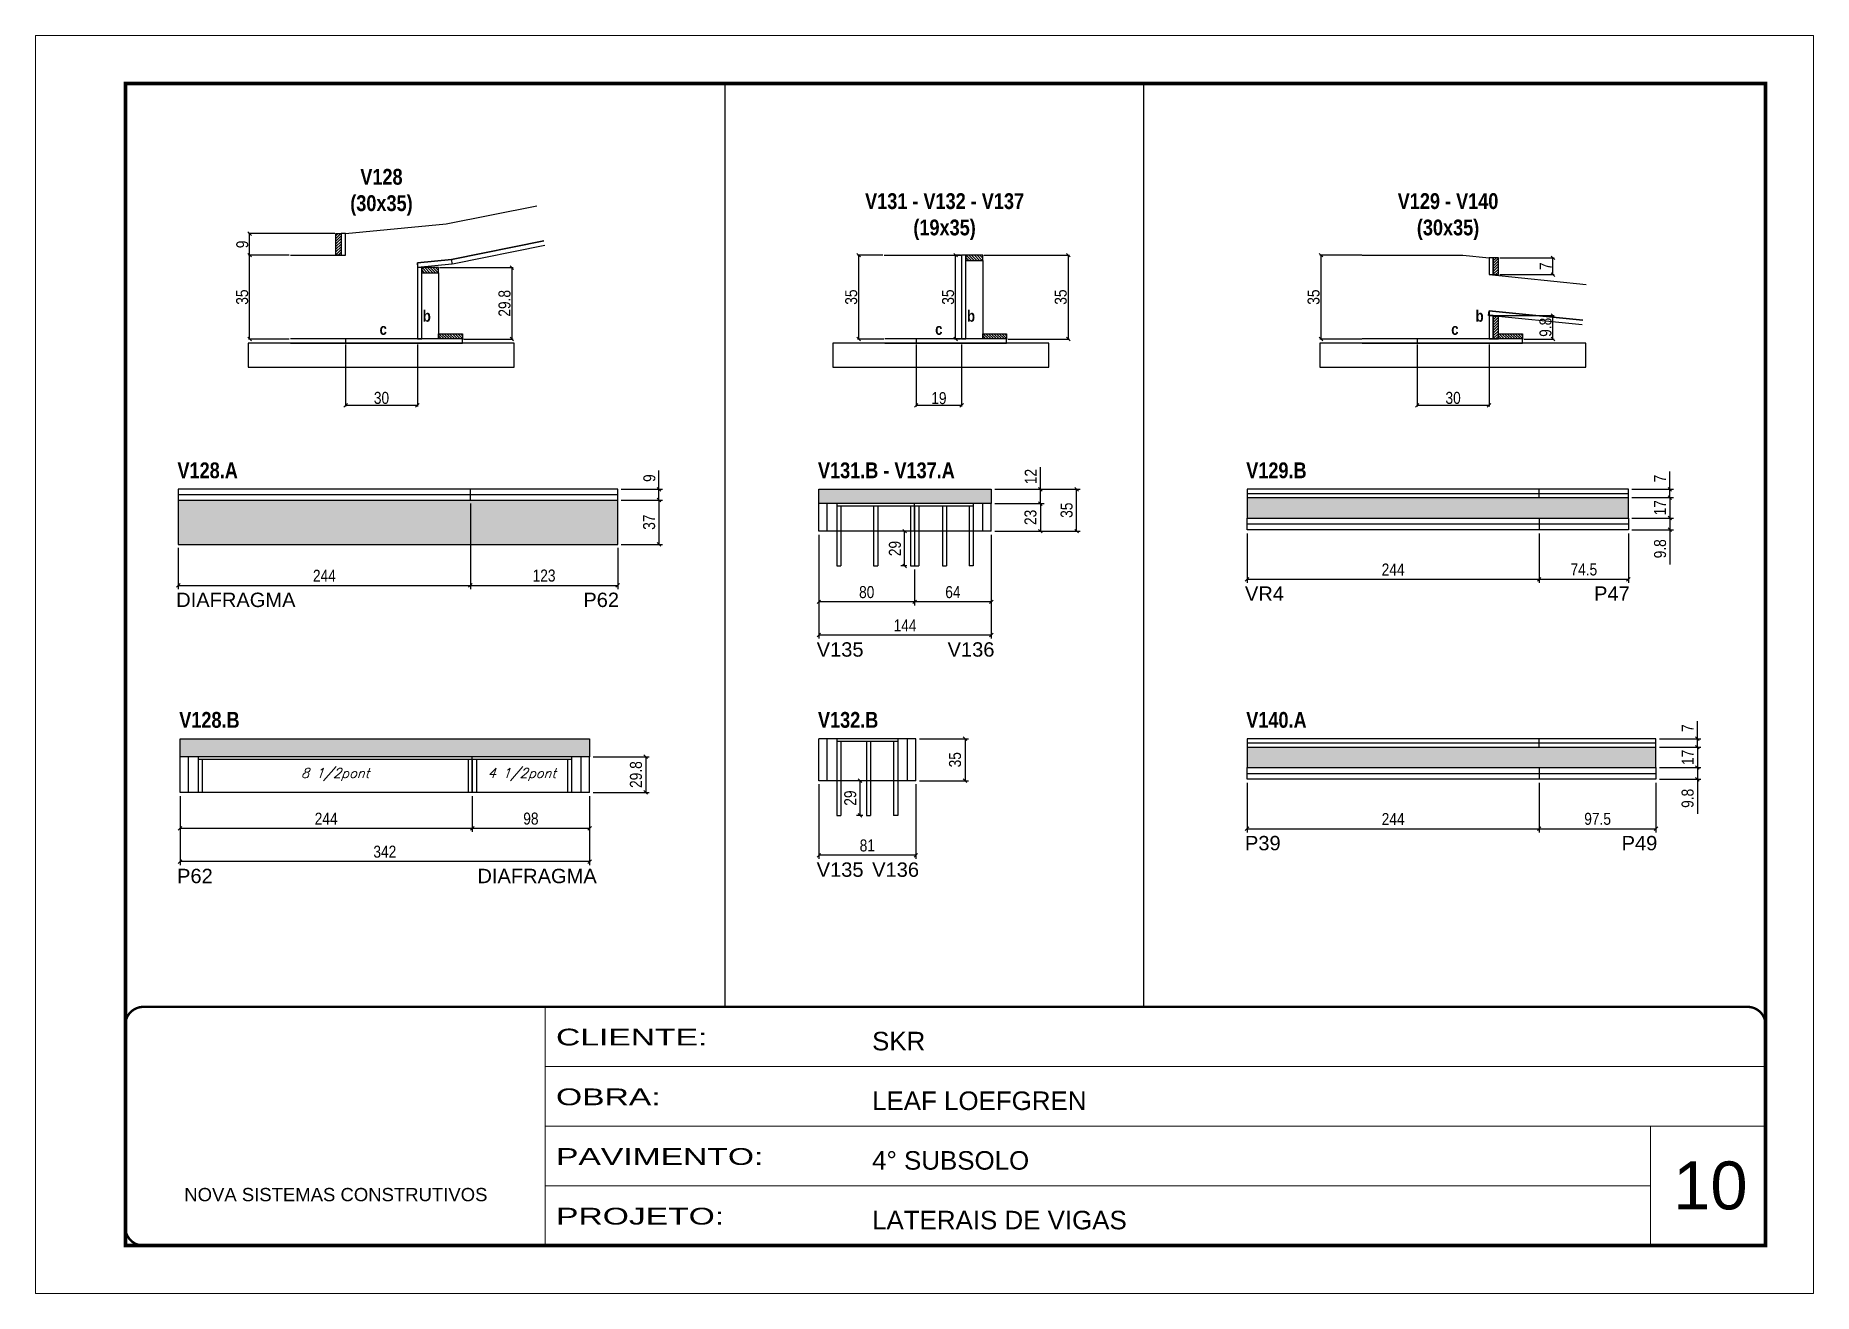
# Model space of a CAD drawing. Extents: x 3309 to 9590, y -2522 to 14608.
# Drawn here: x 4908 to 6393, y 11261 to 12311 of the extents above; entities that cross this region are included whole.
import ezdxf

# ---------------------------------------------------------------- set-up
doc = ezdxf.new("R2010")
doc.units = 0
doc.linetypes.add('CONTINUO', pattern=[0])
doc.linetypes.add('DASHED', pattern=[0.75, 0.5, -0.25])
for name, color, linetype in [('5', 5, 'Continuous'), ('barrote', 251, 'Continuous'), ('COTA', 241, 'Continuous'), ('detalhes', 4, 'Continuous'), ('NOMENCLATURA', 7, 'Continuous'), ('Painéis', 200, 'Continuous'), ('SARR_2.2x10', 60, 'Continuous'), ('SARR_2.2x7', 40, 'Continuous'), ('SARR_3.5x7', 81, 'Continuous'), ('SARR_EDITAR', 141, 'Continuous'), ('texto', 7, 'Continuous')]:
    doc.layers.add(name, color=color, linetype=linetype)
for name, color, linetype, lineweight in [('CARIMBO', 255, 'Continuous', 9), ('CONCRETO', 251, 'Continuous', 25), ('Folhas', 255, 'Continuous', 9), ('SARRAFO DE PRESSAO', 251, 'DASHED', 9)]:
    doc.layers.add(name, color=color, linetype=linetype, lineweight=lineweight)
doc.styles.add('ARIAL', font='arial.ttf')
doc.styles.add('COTA TECNICA', font='techl___.ttf', dxfattribs={"height": 10})
doc.styles.add('COTA TECNICA 2X', font='techl___.ttf', dxfattribs={"height": 10})
doc.styles.add('Romans', font='romans.shx')
doc.styles.get("Standard").update_dxf_attribs({"font": 'arial.ttf'})
doc.styles.add('TECNICA', font='techb___.ttf', dxfattribs={"height": 10})
doc.styles.add('Tecnologia', font='')
doc.styles.get('Tecnologia').set_extended_font_data('Forgotten Futurist')
doc.dimstyles.new('PAINEL', dxfattribs={"dimtxt": 10, "dimasz": 3, "dimexe": 3, "dimexo": 3, "dimgap": 3, "dimtad": 1, "dimdec": 1, "dimzin": 12, "dimdsep": 46, "dimtxsty": 'COTA TECNICA', "dimblk1": 'OBLIQUE', "dimblk2": 'OBLIQUE', "dimsah": 1, "dimcen": 0.9, "dimclrd": 4, "dimclre": 4, "dimclrt": 240, "dimadec": 1, "dimazin": 3, "dimtfac": 1, "dimtdec": 1, "dimtmove": 0, "dimatfit": 3, "dimfxl": 1, "dimtolj": 1, "dimtzin": 12, "dimarcsym": 0})
doc.dimstyles.new('SECAO', dxfattribs={"dimscale": 0.333333, "dimtxt": 5, "dimasz": 9, "dimexe": 3, "dimexo": 3, "dimgap": 3, "dimtad": 1, "dimdec": 1, "dimlfac": 0.5, "dimzin": 12, "dimdsep": 46, "dimtxsty": 'COTA TECNICA 2X', "dimblk1": 'OBLIQUE', "dimblk2": 'OBLIQUE', "dimsah": 1, "dimcen": 0.9, "dimclrd": 4, "dimclre": 4, "dimclrt": 240, "dimadec": 1, "dimazin": 3, "dimtfac": 1, "dimtdec": 1, "dimtmove": 0, "dimatfit": 3, "dimfxl": 1, "dimtolj": 1, "dimtzin": 12, "dimarcsym": 0})
pattern_1 = [(50, (1076.6303, 0), (5.46554, -0.4781726), [0.5715, -6.2865]), (355, (1076.6303, 0), (-1.0573026, 5.7317054), [0.4572, -5.0292175]), (100.451445, (1077.086, -0.04), (4.4082374, 5.2535326), [0.4857003, -5.3427073]), (46.1842, (1076.63, 1.524), (8.1323712, -1.26127), [0.85725, -9.42975]), (96.63556, (1077.308, 1.419), (7.122124, 7.4227837), [0.7285507, -8.014068]), (351.18415, (1076.63, 1.524), (7.122124, 7.422784), [0.685799, -7.543792]), (21, (1077.3923, 1.143), (4.5484317, -3.067956), [0.5715, -6.2865]), (326, (1077.3923, 1.143), (1.8540609, 5.525639), [0.4572, -5.0292]), (71.451445, (1077.7713, 0.8873), (6.4024926, 2.457683), [0.4857003, -5.3426981]), (37.5, (1076.6303, 0), (0.0926581, 2.53665117), [0, -4.96824, 0, -5.1054, 0, -5.04825]), (7.5, (1076.6303, 0), (2.0045899, 3.00541724), [0, -2.91084, 0, -4.85394, 0, -1.92405]), (327.5, (1074.931, 0), (4.06771786, -0.17186232), [0, -1.905, 0, -5.9436, 0, -7.8867]), (317.5, (1074.169, 0), (4.4438754, 0.7627947), [0, -2.4765, 0, -3.94716, 0, -5.6007])]

msp = doc.modelspace()

# ---------------------------------------------------------------- texts
at = {"layer": '5', "linetype": 'Continuous'}
for s, p in [('VR4', (5918.02, 11838.91)), ('P47', (6209.62, 11838.91)), ('DIAFRAGMA', (5025.32, 11833.68)), ('P62', (5365.41, 11833.68)), ('V135', (5560.31, 11792.26)), ('V136', (5669.65, 11792.26)), ('P39', (5918.02, 11630.62)), ('P49', (6232.62, 11630.62)), ('P62', (5026.05, 11603.17)), ('DIAFRAGMA', (5276.95, 11603.17)), ('V135', (5560.31, 11608.47)), ('V136', (5606.65, 11608.47))]:
    msp.add_text(s, height=12, rotation=0.00004, dxfattribs=at).set_placement(p)
at = {"layer": 'CARIMBO', "style": 'ARIAL'}
msp.add_text('10', height=40, dxfattribs=at).set_placement((6275.73, 11330.85))
at = {"layer": 'detalhes', "style": 'TECNICA'}
for s, p in [('b', (5231.28, 12071.86)), ('b', (5685.87, 12071.86)), ('b', (6110.66, 12071.86)), ('c', (5195.24, 12060.9)), ('c', (5659.28, 12060.9)), ('c', (6090.35, 12060.9))]:
    msp.add_text(s, height=9.6, dxfattribs=at).set_placement(p)
at = {"layer": 'NOMENCLATURA', "style": 'TECNICA'}
for s, p in [('V128.A', (5026.39, 11941.18)), ('V131.B - V137.A', (5561.38, 11941.18)), ('V129.B', (5919.1, 11941.18)), ('V128.B', (5027.89, 11732.89)), ('V132.B', (5561.38, 11732.89)), ('V140.A', (5919.1, 11732.89))]:
    msp.add_text(s, height=13.2, dxfattribs=at).set_placement(p)
at = {"layer": 'NOMENCLATURA', "char_height": 13.2, "attachment_point": 2, "style": 'TECNICA'}
for s, insert in [('V128\\P(30x35)', (5196.78, 12199.44)), ('V131 - V132 - V137\\P(19x35)', (5667.14, 12179.13)), ('V129 - V140\\P(30x35)', (6087.66, 12179.13))]:
    msp.add_mtext_dynamic_manual_height_columns(s, width=300.2766, gutter_width=1, heights=[0], dxfattribs=dict(at, insert=insert))
at = {"layer": 'texto', "color": 2, "char_height": 8, "attachment_point": 5, "style": 'Romans'}
for s, insert in [('{\\Q19;\\C256;8 1/2pont}', (5158.11, 11693.8)), ('{\\Q19;\\C256;4 1/2pont}', (5314.11, 11693.8))]:
    msp.add_mtext(s, dxfattribs=dict(at, insert=insert))

# ---------------------------------------------------------------- blocks, each defined once
blk = doc.blocks.new('9999999999')
at = {"color": 30, "linetype": 'CONTINUO'}
for p, q in [((98564.6, 34230.2), (98564.6, 34429.4)), ((98564.6, 34379.6), (99584, 34379.6)), ((98564.6, 34329.8), (99488, 34329.8)), ((99584, 34329.8), (99488, 34329.8)), ((99488, 34329.8), (99488, 34230.2)), ((98564.6, 34280), (99488, 34280))]:
    blk.add_line(p, q, dxfattribs=at)
at = {"color": 30, "linetype": 'CONTINUO', "const_width": 2}
blk.add_lwpolyline([(99584, 34230.2), (99584, 34414.4, 0.414214), (99569, 34429.4), (98229, 34429.4, 0.414214), (98214, 34414.4), (98214, 34245.2, 0.414214), (98229, 34230.2), (99584, 34230.2)], format="xyb", dxfattribs=at)
at = {"layer": 'Folhas'}
blk.add_lwpolyline([(98139, 34190.2), (99624, 34190.2), (99624, 35240.2), (98139, 35240.2)], close=True, dxfattribs=at)
at = {"layer": 'Folhas', "color": 30, "const_width": 3}
blk.add_lwpolyline([(98214, 34230.2), (99584, 34230.2), (99584, 35200.2), (98214, 35200.2)], close=True, dxfattribs=at)
at = {"color": 7, "linetype": 'Continuous', "ltscale": 5, "style": 'ARIAL'}
for s, height, p in [('SKR', 15.48, (98837.7, 34393.1)), ('LEAF LOEFGREN', 15.483, (98837.7, 34343.3)), ('4° SUBSOLO', 15.48, (98837.7, 34293.5)), ('NOVA SISTEMAS CONSTRUTIVOS', 11.059, (98263.2, 34267.2)), ('LATERAIS DE VIGAS', 15.483, (98837.7, 34243.7))]:
    blk.add_text(s, height=height, dxfattribs=at).set_placement(p)
at = {"layer": 'Folhas', "color": 7, "style": 'Tecnologia', "width": 1.5}
for s, p in [('CLIENTE:', (98573.7, 34397.2)), ('OBRA:', (98573.7, 34347.3)), ('PAVIMENTO:', (98573.7, 34297.5)), ('PROJETO:', (98573.7, 34247.7))]:
    blk.add_text(s, height=14, dxfattribs=at).set_placement(p)
blk = doc.blocks.new('_Oblique')
at = {"color": 0, "linetype": 'ByBlock', "lineweight": -2}
blk.add_line((-0.5, -0.5), (0.5, 0.5), dxfattribs=at)
blk = doc.blocks.new('*D277')
at = {"layer": 'COTA', "color": 4, "lineweight": -2, "transparency": 16777216}
for p, q in [((5245.4, 12117), (5306.7, 12117)), ((5305.7, 12117), (5305.7, 12057.4)), ((5265.4, 12057.4), (5306.7, 12057.4))]:
    blk.add_line(p, q, dxfattribs=at)
at = {"layer": 'Defpoints', "color": 0, "transparency": 16777216}
for p in [(5244.4, 12117), (5264.4, 12057.4, 0), (5305.7, 12057.4)]:
    blk.add_point(p, dxfattribs=at)
at = {"layer": 'COTA', "color": 4, "lineweight": -2, "transparency": 16777216, "xscale": 3, "yscale": 3, "zscale": 3}
for p, rotation in [((5305.7, 12117), 90), ((5305.7, 12057.4), 270)]:
    blk.add_blockref('_Oblique', p, dxfattribs=dict(at, rotation=rotation))
at = {"layer": 'COTA', "color": 240, "transparency": 16777216, "insert": (5299.6, 12087.2), "char_height": 10, "attachment_point": 5, "rotation": 90, "style": 'COTA TECNICA 2X'}
blk.add_mtext('\\A1;29.8', dxfattribs=at)
blk = doc.blocks.new('*D278')
at = {"layer": 'COTA', "color": 4, "lineweight": -2, "transparency": 16777216}
for p, q in [((5166.8, 12052.8), (5166.8, 12001)), ((5226.8, 12052.8), (5226.8, 12001)), ((5226.8, 12002), (5166.8, 12002))]:
    blk.add_line(p, q, dxfattribs=at)
at = {"layer": 'Defpoints', "color": 0, "transparency": 16777216}
for p in [(5166.8, 12053.8), (5226.8, 12053.8), (5166.8, 12002)]:
    blk.add_point(p, dxfattribs=at)
at = {"layer": 'COTA', "color": 4, "lineweight": -2, "transparency": 16777216, "xscale": 3, "yscale": 3, "zscale": 3, "rotation": 180}
blk.add_blockref('_Oblique', (5166.8, 12002), dxfattribs=at)
at = {"layer": 'COTA', "color": 4, "lineweight": -2, "transparency": 16777216, "xscale": 3, "yscale": 3, "zscale": 3}
blk.add_blockref('_Oblique', (5226.8, 12002), dxfattribs=at)
at = {"layer": 'COTA', "color": 240, "transparency": 16777216, "insert": (5196.8, 12008.2), "char_height": 10, "attachment_point": 5, "style": 'COTA TECNICA 2X'}
blk.add_mtext('\\A1;30', dxfattribs=at)
blk = doc.blocks.new('*D279')
at = {"layer": 'COTA', "color": 4, "lineweight": -2, "transparency": 16777216}
for p, q in [((5119.7, 12127.4), (5085.7, 12127.4)), ((5086.7, 12057.4), (5086.7, 12127.4)), ((5119.7, 12057.4), (5085.7, 12057.4))]:
    blk.add_line(p, q, dxfattribs=at)
at = {"layer": 'Defpoints', "color": 0, "transparency": 16777216}
for p in [(5086.7, 12127.4), (5120.7, 12127.4), (5120.7, 12057.4)]:
    blk.add_point(p, dxfattribs=at)
at = {"layer": 'COTA', "color": 4, "lineweight": -2, "transparency": 16777216, "xscale": 3, "yscale": 3, "zscale": 3}
for p, rotation in [((5086.7, 12127.4), 90), ((5086.7, 12057.4), 270)]:
    blk.add_blockref('_Oblique', p, dxfattribs=dict(at, rotation=rotation))
at = {"layer": 'COTA', "color": 240, "transparency": 16777216, "insert": (5080.5, 12092.4), "char_height": 10, "attachment_point": 5, "rotation": 90, "style": 'COTA TECNICA 2X'}
blk.add_mtext('\\A1;35', dxfattribs=at)
blk = doc.blocks.new('*D280')
at = {"layer": 'COTA', "color": 4, "lineweight": -2, "transparency": 16777216}
for p, q in [((5271.1, 11920), (5271.1, 11848.7)), ((5027.1, 11883), (5027.1, 11848.7)), ((5027.1, 11851.7), (5271.1, 11851.7))]:
    blk.add_line(p, q, dxfattribs=at)
at = {"layer": 'Defpoints', "color": 0, "transparency": 16777216}
for p in [(5271.1, 11923), (5027.1, 11886), (5271.1, 11851.7)]:
    blk.add_point(p, dxfattribs=at)
at = {"layer": 'COTA', "color": 4, "lineweight": -2, "transparency": 16777216, "xscale": 3, "yscale": 3, "zscale": 3, "rotation": 180}
blk.add_blockref('_Oblique', (5027.1, 11851.7), dxfattribs=at)
at = {"layer": 'COTA', "color": 4, "lineweight": -2, "transparency": 16777216, "xscale": 3, "yscale": 3, "zscale": 3}
blk.add_blockref('_Oblique', (5271.1, 11851.7), dxfattribs=at)
at = {"layer": 'COTA', "color": 240, "transparency": 16777216, "insert": (5149.1, 11859.8), "char_height": 10, "attachment_point": 5, "style": 'COTA TECNICA'}
blk.add_mtext('\\A1;244', dxfattribs=at)
blk = doc.blocks.new('*D281')
at = {"layer": 'COTA', "color": 4, "lineweight": -2, "transparency": 16777216}
for p, q in [((5271.1, 11920), (5271.1, 11848.7)), ((5394.1, 11883), (5394.1, 11848.7)), ((5271.1, 11851.7), (5394.1, 11851.7))]:
    blk.add_line(p, q, dxfattribs=at)
at = {"layer": 'Defpoints', "color": 0, "transparency": 16777216}
for p in [(5271.1, 11923), (5394.1, 11886), (5394.1, 11851.7)]:
    blk.add_point(p, dxfattribs=at)
at = {"layer": 'COTA', "color": 4, "lineweight": -2, "transparency": 16777216, "xscale": 3, "yscale": 3, "zscale": 3, "rotation": 180}
blk.add_blockref('_Oblique', (5271.1, 11851.7), dxfattribs=at)
at = {"layer": 'COTA', "color": 4, "lineweight": -2, "transparency": 16777216, "xscale": 3, "yscale": 3, "zscale": 3}
blk.add_blockref('_Oblique', (5394.1, 11851.7), dxfattribs=at)
at = {"layer": 'COTA', "color": 240, "transparency": 16777216, "insert": (5332.6, 11859.9), "char_height": 10, "attachment_point": 5, "style": 'COTA TECNICA'}
blk.add_mtext('\\A1;123', dxfattribs=at)
blk = doc.blocks.new('*D282')
at = {"layer": 'COTA', "color": 4, "lineweight": -2, "transparency": 16777216}
for p, q in [((5397.1, 11923), (5431.6, 11923)), ((5428.6, 11923), (5428.6, 11886)), ((5397.1, 11886), (5431.6, 11886))]:
    blk.add_line(p, q, dxfattribs=at)
at = {"layer": 'Defpoints', "color": 0, "transparency": 16777216}
for p in [(5394.1, 11923), (5394.1, 11886), (5428.6, 11886)]:
    blk.add_point(p, dxfattribs=at)
at = {"layer": 'COTA', "color": 4, "lineweight": -2, "transparency": 16777216, "xscale": 3, "yscale": 3, "zscale": 3}
for p, rotation in [((5428.6, 11923), 90), ((5428.6, 11886), 270)]:
    blk.add_blockref('_Oblique', p, dxfattribs=dict(at, rotation=rotation))
at = {"layer": 'COTA', "color": 240, "transparency": 16777216, "insert": (5420.4, 11904.5), "char_height": 10, "attachment_point": 5, "rotation": 90, "style": 'COTA TECNICA'}
blk.add_mtext('\\A1;37', dxfattribs=at)
blk = doc.blocks.new('*D283')
at = {"layer": 'COTA', "color": 4, "lineweight": -2, "transparency": 16777216}
for p, q in [((5428.6, 11932), (5428.6, 11947.7)), ((5397.1, 11932), (5431.6, 11932)), ((5428.6, 11923), (5428.6, 11932)), ((5397.1, 11923), (5431.6, 11923))]:
    blk.add_line(p, q, dxfattribs=at)
at = {"layer": 'Defpoints', "color": 0, "transparency": 16777216}
for p in [(5394.1, 11932), (5428.6, 11932), (5394.1, 11923)]:
    blk.add_point(p, dxfattribs=at)
at = {"layer": 'COTA', "color": 4, "lineweight": -2, "transparency": 16777216, "xscale": 3, "yscale": 3, "zscale": 3}
for p, rotation in [((5428.6, 11932), 90), ((5428.6, 11923), 270)]:
    blk.add_blockref('_Oblique', p, dxfattribs=dict(at, rotation=rotation))
at = {"layer": 'COTA', "color": 240, "transparency": 16777216, "insert": (5420.6, 11941.3), "char_height": 10, "attachment_point": 5, "rotation": 90, "style": 'COTA TECNICA'}
blk.add_mtext('\\A1;9', dxfattribs=at)
blk = doc.blocks.new('*D284')
at = {"layer": 'COTA', "color": 4, "linetype": 'ByBlock', "lineweight": -2, "transparency": 16777216}
for p, q in [((5272.6, 11675.9), (5272.6, 11645.9)), ((5370.6, 11675.9), (5370.6, 11645.9)), ((5370.6, 11648.9), (5272.6, 11648.9))]:
    blk.add_line(p, q, dxfattribs=at)
at = {"layer": 'Defpoints', "color": 0, "linetype": 'ByBlock', "transparency": 16777216}
for p in [(5272.6, 11678.9), (5370.6, 11678.9), (5272.6, 11648.9)]:
    blk.add_point(p, dxfattribs=at)
at = {"layer": 'COTA', "color": 4, "linetype": 'ByBlock', "lineweight": -2, "transparency": 16777216, "xscale": 3, "yscale": 3, "zscale": 3, "rotation": 180}
blk.add_blockref('_Oblique', (5272.6, 11648.9), dxfattribs=at)
at = {"layer": 'COTA', "color": 4, "linetype": 'ByBlock', "lineweight": -2, "transparency": 16777216, "xscale": 3, "yscale": 3, "zscale": 3}
blk.add_blockref('_Oblique', (5370.6, 11648.9), dxfattribs=at)
at = {"layer": 'COTA', "color": 240, "linetype": 'ByBlock', "transparency": 16777216, "insert": (5321.6, 11657), "char_height": 10, "attachment_point": 5, "style": 'COTA TECNICA'}
blk.add_mtext('\\A1;98', dxfattribs=at)
blk = doc.blocks.new('*D285')
at = {"layer": 'COTA', "color": 4, "linetype": 'ByBlock', "lineweight": -2, "transparency": 16777216}
for p, q in [((5028.6, 11675.9), (5028.6, 11645.9)), ((5272.6, 11675.9), (5272.6, 11645.9)), ((5272.6, 11648.9), (5028.6, 11648.9))]:
    blk.add_line(p, q, dxfattribs=at)
at = {"layer": 'Defpoints', "color": 0, "linetype": 'ByBlock', "transparency": 16777216}
for p in [(5028.6, 11678.9), (5272.6, 11678.9), (5028.6, 11648.9)]:
    blk.add_point(p, dxfattribs=at)
at = {"layer": 'COTA', "color": 4, "linetype": 'ByBlock', "lineweight": -2, "transparency": 16777216, "xscale": 3, "yscale": 3, "zscale": 3, "rotation": 180}
blk.add_blockref('_Oblique', (5028.6, 11648.9), dxfattribs=at)
at = {"layer": 'COTA', "color": 4, "linetype": 'ByBlock', "lineweight": -2, "transparency": 16777216, "xscale": 3, "yscale": 3, "zscale": 3}
blk.add_blockref('_Oblique', (5272.6, 11648.9), dxfattribs=at)
at = {"layer": 'COTA', "color": 240, "linetype": 'ByBlock', "transparency": 16777216, "insert": (5150.6, 11657), "char_height": 10, "attachment_point": 5, "style": 'COTA TECNICA'}
blk.add_mtext('\\A1;244', dxfattribs=at)
blk = doc.blocks.new('*D286')
at = {"layer": 'COTA', "color": 4, "linetype": 'ByBlock', "lineweight": -2, "transparency": 16777216}
for p, q in [((5028.6, 11675.9), (5028.6, 11618.2)), ((5370.6, 11675.9), (5370.6, 11618.2)), ((5370.6, 11621.2), (5028.6, 11621.2))]:
    blk.add_line(p, q, dxfattribs=at)
at = {"layer": 'Defpoints', "color": 0, "linetype": 'ByBlock', "transparency": 16777216}
for p in [(5028.6, 11678.9), (5370.6, 11678.9), (5028.6, 11621.2)]:
    blk.add_point(p, dxfattribs=at)
at = {"layer": 'COTA', "color": 4, "linetype": 'ByBlock', "lineweight": -2, "transparency": 16777216, "xscale": 3, "yscale": 3, "zscale": 3, "rotation": 180}
blk.add_blockref('_Oblique', (5028.6, 11621.2), dxfattribs=at)
at = {"layer": 'COTA', "color": 4, "linetype": 'ByBlock', "lineweight": -2, "transparency": 16777216, "xscale": 3, "yscale": 3, "zscale": 3}
blk.add_blockref('_Oblique', (5370.6, 11621.2), dxfattribs=at)
at = {"layer": 'COTA', "color": 240, "linetype": 'ByBlock', "transparency": 16777216, "insert": (5199.6, 11629.4), "char_height": 10, "attachment_point": 5, "style": 'COTA TECNICA'}
blk.add_mtext('\\A1;342', dxfattribs=at)
blk = doc.blocks.new('*D287')
at = {"layer": 'COTA', "color": 4, "lineweight": -2, "transparency": 16777216}
for p, q in [((5373.6, 11708.7), (5420.5, 11708.7)), ((5417.5, 11708.7), (5417.5, 11678.9)), ((5373.6, 11678.9), (5420.5, 11678.9))]:
    blk.add_line(p, q, dxfattribs=at)
at = {"layer": 'Defpoints', "color": 0, "transparency": 16777216}
for p in [(5370.6, 11708.7), (5370.6, 11678.9), (5417.5, 11678.9)]:
    blk.add_point(p, dxfattribs=at)
at = {"layer": 'COTA', "color": 4, "lineweight": -2, "transparency": 16777216, "xscale": 3, "yscale": 3, "zscale": 3}
for p, rotation in [((5417.5, 11708.7), 90), ((5417.5, 11678.9), 270)]:
    blk.add_blockref('_Oblique', p, dxfattribs=dict(at, rotation=rotation))
at = {"layer": 'COTA', "color": 240, "transparency": 16777216, "insert": (5409.4, 11693.8), "char_height": 10, "attachment_point": 5, "rotation": 90, "style": 'COTA TECNICA'}
blk.add_mtext('\\A1;29.8', dxfattribs=at)
blk = doc.blocks.new('*D288')
at = {"layer": 'COTA', "color": 4, "lineweight": -2, "transparency": 16777216}
for p, q in [((6061.9, 12052.8), (6061.9, 12001)), ((6121.9, 12052.8), (6121.9, 12001)), ((6121.9, 12002), (6061.9, 12002))]:
    blk.add_line(p, q, dxfattribs=at)
at = {"layer": 'Defpoints', "color": 0, "transparency": 16777216}
for p in [(6061.9, 12053.8), (6121.9, 12053.8), (6061.9, 12002)]:
    blk.add_point(p, dxfattribs=at)
at = {"layer": 'COTA', "color": 4, "lineweight": -2, "transparency": 16777216, "xscale": 3, "yscale": 3, "zscale": 3, "rotation": 180}
blk.add_blockref('_Oblique', (6061.9, 12002), dxfattribs=at)
at = {"layer": 'COTA', "color": 4, "lineweight": -2, "transparency": 16777216, "xscale": 3, "yscale": 3, "zscale": 3}
blk.add_blockref('_Oblique', (6121.9, 12002), dxfattribs=at)
at = {"layer": 'COTA', "color": 240, "transparency": 16777216, "insert": (6091.9, 12008.2), "char_height": 10, "attachment_point": 5, "style": 'COTA TECNICA 2X'}
blk.add_mtext('\\A1;30', dxfattribs=at)
blk = doc.blocks.new('*D289')
at = {"layer": 'COTA', "color": 4, "lineweight": -2, "transparency": 16777216}
for p, q in [((5157.8, 12145.4), (5085.7, 12145.4)), ((5086.7, 12127.4), (5086.7, 12145.4)), ((5119.7, 12127.4), (5085.7, 12127.4))]:
    blk.add_line(p, q, dxfattribs=at)
at = {"layer": 'Defpoints', "color": 0, "transparency": 16777216}
for p in [(5086.7, 12145.4), (5158.8, 12145.4), (5120.7, 12127.4)]:
    blk.add_point(p, dxfattribs=at)
at = {"layer": 'COTA', "color": 4, "lineweight": -2, "transparency": 16777216, "xscale": 3, "yscale": 3, "zscale": 3}
for p, rotation in [((5086.7, 12145.4), 90), ((5086.7, 12127.4), 270)]:
    blk.add_blockref('_Oblique', p, dxfattribs=dict(at, rotation=rotation))
at = {"layer": 'COTA', "color": 240, "transparency": 16777216, "insert": (5080.6, 12136.4), "char_height": 10, "attachment_point": 5, "rotation": 90, "style": 'COTA TECNICA 2X'}
blk.add_mtext('\\A1;9', dxfattribs=at)
blk = doc.blocks.new('*D290')
at = {"layer": 'COTA', "color": 4, "lineweight": -2, "transparency": 16777216}
for p, q in [((6015.6, 12127.4), (5980.6, 12127.4)), ((5981.6, 12057.4), (5981.6, 12127.4)), ((6015.6, 12057.4), (5980.6, 12057.4))]:
    blk.add_line(p, q, dxfattribs=at)
at = {"layer": 'Defpoints', "color": 0, "transparency": 16777216}
for p in [(5981.6, 12127.4), (6016.6, 12127.4), (6016.6, 12057.4)]:
    blk.add_point(p, dxfattribs=at)
at = {"layer": 'COTA', "color": 4, "lineweight": -2, "transparency": 16777216, "xscale": 3, "yscale": 3, "zscale": 3}
for p, rotation in [((5981.6, 12127.4), 90), ((5981.6, 12057.4), 270)]:
    blk.add_blockref('_Oblique', p, dxfattribs=dict(at, rotation=rotation))
at = {"layer": 'COTA', "color": 240, "transparency": 16777216, "insert": (5975.4, 12092.4), "char_height": 10, "attachment_point": 5, "rotation": 90, "style": 'COTA TECNICA 2X'}
blk.add_mtext('\\A1;35', dxfattribs=at)
blk = doc.blocks.new('*D291')
at = {"layer": 'COTA', "color": 4, "lineweight": -2, "transparency": 16777216}
for p, q in [((6122.9, 12077), (6176.3, 12077)), ((6175.3, 12057.4), (6175.3, 12077)), ((6150.9, 12057.4), (6176.3, 12057.4))]:
    blk.add_line(p, q, dxfattribs=at)
at = {"layer": 'Defpoints', "color": 0, "transparency": 16777216}
for p in [(6121.9, 12077), (6175.3, 12077), (6149.9, 12057.4)]:
    blk.add_point(p, dxfattribs=at)
at = {"layer": 'COTA', "color": 4, "lineweight": -2, "transparency": 16777216, "xscale": 3, "yscale": 3, "zscale": 3}
for p, rotation in [((6175.3, 12077), 90), ((6175.3, 12057.4), 270)]:
    blk.add_blockref('_Oblique', p, dxfattribs=dict(at, rotation=rotation))
at = {"layer": 'COTA', "color": 240, "transparency": 16777216, "insert": (6169.1, 12067.2), "char_height": 10, "attachment_point": 5, "rotation": 90, "style": 'COTA TECNICA 2X'}
blk.add_mtext('\\A1;9.8', dxfattribs=at)
blk = doc.blocks.new('*D292')
at = {"layer": 'COTA', "color": 4, "lineweight": -2, "transparency": 16777216}
for p, q in [((6130.9, 12125.2), (6176.3, 12125.2)), ((6175.3, 12111.2), (6175.3, 12125.2)), ((6130.9, 12111.2), (6176.3, 12111.2))]:
    blk.add_line(p, q, dxfattribs=at)
at = {"layer": 'Defpoints', "color": 0, "transparency": 16777216}
for p in [(6129.9, 12125.2), (6175.3, 12125.2), (6129.9, 12111.2)]:
    blk.add_point(p, dxfattribs=at)
at = {"layer": 'COTA', "color": 4, "lineweight": -2, "transparency": 16777216, "xscale": 3, "yscale": 3, "zscale": 3}
for p, rotation in [((6175.3, 12125.2), 90), ((6175.3, 12111.2), 270)]:
    blk.add_blockref('_Oblique', p, dxfattribs=dict(at, rotation=rotation))
at = {"layer": 'COTA', "color": 240, "transparency": 16777216, "insert": (6169.2, 12118.2), "char_height": 10, "attachment_point": 5, "rotation": 90, "style": 'COTA TECNICA 2X'}
blk.add_mtext('\\A1;7', dxfattribs=at)
blk = doc.blocks.new('*D293')
at = {"layer": 'COTA', "color": 4, "lineweight": -2, "transparency": 16777216}
for p, q in [((5919.8, 11895.2), (5919.8, 11853.9)), ((6163.8, 11895.2), (6163.8, 11853.9)), ((5919.8, 11856.9), (6163.8, 11856.9))]:
    blk.add_line(p, q, dxfattribs=at)
at = {"layer": 'Defpoints', "color": 0, "transparency": 16777216}
for p in [(5919.8, 11898.2), (6163.8, 11898.2), (6163.8, 11856.9)]:
    blk.add_point(p, dxfattribs=at)
at = {"layer": 'COTA', "color": 4, "lineweight": -2, "transparency": 16777216, "xscale": 3, "yscale": 3, "zscale": 3, "rotation": 180}
blk.add_blockref('_Oblique', (5919.8, 11856.9), dxfattribs=at)
at = {"layer": 'COTA', "color": 4, "lineweight": -2, "transparency": 16777216, "xscale": 3, "yscale": 3, "zscale": 3}
blk.add_blockref('_Oblique', (6163.8, 11856.9), dxfattribs=at)
at = {"layer": 'COTA', "color": 240, "transparency": 16777216, "insert": (6041.8, 11865), "char_height": 10, "attachment_point": 5, "style": 'COTA TECNICA'}
blk.add_mtext('\\A1;244', dxfattribs=at)
blk = doc.blocks.new('*D294')
at = {"layer": 'COTA', "color": 4, "lineweight": -2, "transparency": 16777216}
for p, q in [((6163.8, 11895.2), (6163.8, 11853.9)), ((6238.3, 11895.2), (6238.3, 11853.9)), ((6163.8, 11856.9), (6238.3, 11856.9))]:
    blk.add_line(p, q, dxfattribs=at)
at = {"layer": 'Defpoints', "color": 0, "transparency": 16777216}
for p in [(6163.8, 11898.2), (6238.3, 11898.2), (6238.3, 11856.9)]:
    blk.add_point(p, dxfattribs=at)
at = {"layer": 'COTA', "color": 4, "lineweight": -2, "transparency": 16777216, "xscale": 3, "yscale": 3, "zscale": 3, "rotation": 180}
blk.add_blockref('_Oblique', (6163.8, 11856.9), dxfattribs=at)
at = {"layer": 'COTA', "color": 4, "lineweight": -2, "transparency": 16777216, "xscale": 3, "yscale": 3, "zscale": 3}
blk.add_blockref('_Oblique', (6238.3, 11856.9), dxfattribs=at)
at = {"layer": 'COTA', "color": 240, "transparency": 16777216, "insert": (6201.1, 11865), "char_height": 10, "attachment_point": 5, "style": 'COTA TECNICA'}
blk.add_mtext('\\A1;74.5', dxfattribs=at)
blk = doc.blocks.new('*D295')
at = {"layer": 'COTA', "color": 4, "lineweight": -2, "transparency": 16777216}
for p, q in [((6241.3, 11925), (6275.9, 11925)), ((6272.9, 11925), (6272.9, 11908)), ((6241.3, 11908), (6275.9, 11908))]:
    blk.add_line(p, q, dxfattribs=at)
at = {"layer": 'Defpoints', "color": 0, "transparency": 16777216}
for p in [(6238.3, 11925), (6238.3, 11908), (6272.9, 11908)]:
    blk.add_point(p, dxfattribs=at)
at = {"layer": 'COTA', "color": 4, "lineweight": -2, "transparency": 16777216, "xscale": 3, "yscale": 3, "zscale": 3}
for p, rotation in [((6272.9, 11925), 90), ((6272.9, 11908), 270)]:
    blk.add_blockref('_Oblique', p, dxfattribs=dict(at, rotation=rotation))
at = {"layer": 'COTA', "color": 240, "transparency": 16777216, "insert": (6264.8, 11916.5), "char_height": 10, "attachment_point": 5, "rotation": 90, "style": 'COTA TECNICA'}
blk.add_mtext('\\A1;17', dxfattribs=at)
blk = doc.blocks.new('*D296')
at = {"layer": 'COTA', "color": 4, "lineweight": -2, "transparency": 16777216}
for p, q in [((6272.9, 11932), (6272.9, 11946.7)), ((6241.3, 11932), (6275.9, 11932)), ((6241.3, 11925), (6275.9, 11925)), ((6272.9, 11925), (6272.9, 11932))]:
    blk.add_line(p, q, dxfattribs=at)
at = {"layer": 'Defpoints', "color": 0, "transparency": 16777216}
for p in [(6238.3, 11932), (6238.3, 11925), (6272.9, 11932)]:
    blk.add_point(p, dxfattribs=at)
at = {"layer": 'COTA', "color": 4, "lineweight": -2, "transparency": 16777216, "xscale": 3, "yscale": 3, "zscale": 3}
for p, rotation in [((6272.9, 11932), 90), ((6272.9, 11925), 270)]:
    blk.add_blockref('_Oblique', p, dxfattribs=dict(at, rotation=rotation))
at = {"layer": 'COTA', "color": 240, "transparency": 16777216, "insert": (6264.8, 11940.9), "char_height": 10, "attachment_point": 5, "rotation": 90, "style": 'COTA TECNICA'}
blk.add_mtext('\\A1;7', dxfattribs=at)
blk = doc.blocks.new('*D297')
at = {"layer": 'COTA', "color": 4, "lineweight": -2, "transparency": 16777216}
for p, q in [((6241.3, 11908), (6275.9, 11908)), ((6241.3, 11898.2), (6275.9, 11898.2)), ((6272.9, 11908), (6272.9, 11898.2)), ((6272.9, 11898.2), (6272.9, 11869.3))]:
    blk.add_line(p, q, dxfattribs=at)
at = {"layer": 'Defpoints', "color": 0, "transparency": 16777216}
for p in [(6238.3, 11908), (6238.3, 11898.2), (6272.9, 11898.2)]:
    blk.add_point(p, dxfattribs=at)
at = {"layer": 'COTA', "color": 4, "lineweight": -2, "transparency": 16777216, "xscale": 3, "yscale": 3, "zscale": 3}
for p, rotation in [((6272.9, 11908), 90), ((6272.9, 11898.2), 270)]:
    blk.add_blockref('_Oblique', p, dxfattribs=dict(at, rotation=rotation))
at = {"layer": 'COTA', "color": 240, "transparency": 16777216, "insert": (6264.8, 11882.3), "char_height": 10, "attachment_point": 5, "rotation": 90, "style": 'COTA TECNICA'}
blk.add_mtext('\\A1;9.8', dxfattribs=at)
blk = doc.blocks.new('*D298')
at = {"layer": 'COTA', "color": 4, "lineweight": -2, "transparency": 16777216}
for p, q in [((5643.4, 12052.8), (5643.4, 12001)), ((5681.4, 12052.8), (5681.4, 12001)), ((5681.4, 12002), (5643.4, 12002))]:
    blk.add_line(p, q, dxfattribs=at)
at = {"layer": 'Defpoints', "color": 0, "transparency": 16777216}
for p in [(5643.4, 12053.8), (5681.4, 12053.8), (5643.4, 12002)]:
    blk.add_point(p, dxfattribs=at)
at = {"layer": 'COTA', "color": 4, "lineweight": -2, "transparency": 16777216, "xscale": 3, "yscale": 3, "zscale": 3, "rotation": 180}
blk.add_blockref('_Oblique', (5643.4, 12002), dxfattribs=at)
at = {"layer": 'COTA', "color": 4, "lineweight": -2, "transparency": 16777216, "xscale": 3, "yscale": 3, "zscale": 3}
blk.add_blockref('_Oblique', (5681.4, 12002), dxfattribs=at)
at = {"layer": 'COTA', "color": 240, "transparency": 16777216, "insert": (5662.4, 12008), "char_height": 10, "attachment_point": 5, "style": 'COTA TECNICA 2X'}
blk.add_mtext('\\A1;19', dxfattribs=at)
blk = doc.blocks.new('*D299')
at = {"layer": 'COTA', "color": 4, "lineweight": -2, "transparency": 16777216}
for p, q in [((5700, 12127.4), (5771.4, 12127.4)), ((5770.4, 12127.4), (5770.4, 12057.4)), ((5720, 12057.4), (5771.4, 12057.4))]:
    blk.add_line(p, q, dxfattribs=at)
at = {"layer": 'Defpoints', "color": 0, "transparency": 16777216}
for p in [(5699, 12127.4), (5719, 12057.4, 0), (5770.4, 12057.4)]:
    blk.add_point(p, dxfattribs=at)
at = {"layer": 'COTA', "color": 4, "lineweight": -2, "transparency": 16777216, "xscale": 3, "yscale": 3, "zscale": 3}
for p, rotation in [((5770.4, 12127.4), 90), ((5770.4, 12057.4), 270)]:
    blk.add_blockref('_Oblique', p, dxfattribs=dict(at, rotation=rotation))
at = {"layer": 'COTA', "color": 240, "transparency": 16777216, "insert": (5764.2, 12092.4), "char_height": 10, "attachment_point": 5, "rotation": 90, "style": 'COTA TECNICA 2X'}
blk.add_mtext('\\A1;35', dxfattribs=at)
blk = doc.blocks.new('*D300')
at = {"layer": 'COTA', "color": 4, "lineweight": -2, "transparency": 16777216}
for p, q in [((5680.4, 12127.4), (5675.3, 12127.4)), ((5676.3, 12057.4), (5676.3, 12127.4)), ((5680.4, 12057.4), (5675.3, 12057.4))]:
    blk.add_line(p, q, dxfattribs=at)
at = {"layer": 'Defpoints', "color": 0, "transparency": 16777216}
for p in [(5676.3, 12127.4), (5681.4, 12127.4), (5681.4, 12057.4)]:
    blk.add_point(p, dxfattribs=at)
at = {"layer": 'COTA', "color": 4, "lineweight": -2, "transparency": 16777216, "xscale": 3, "yscale": 3, "zscale": 3}
for p, rotation in [((5676.3, 12127.4), 90), ((5676.3, 12057.4), 270)]:
    blk.add_blockref('_Oblique', p, dxfattribs=dict(at, rotation=rotation))
at = {"layer": 'COTA', "color": 240, "transparency": 16777216, "insert": (5670.1, 12092.4), "char_height": 10, "attachment_point": 5, "rotation": 90, "style": 'COTA TECNICA 2X'}
blk.add_mtext('\\A1;35', dxfattribs=at)
blk = doc.blocks.new('*D301')
at = {"layer": 'COTA', "color": 4, "lineweight": -2, "transparency": 16777216}
for p, q in [((5615.7, 12127.4), (5594.4, 12127.4)), ((5595.4, 12057.4), (5595.4, 12127.4)), ((5616.3, 12057.4), (5594.4, 12057.4))]:
    blk.add_line(p, q, dxfattribs=at)
at = {"layer": 'Defpoints', "color": 0, "transparency": 16777216}
for p in [(5595.4, 12127.4), (5616.7, 12127.4), (5617.3, 12057.4)]:
    blk.add_point(p, dxfattribs=at)
at = {"layer": 'COTA', "color": 4, "lineweight": -2, "transparency": 16777216, "xscale": 3, "yscale": 3, "zscale": 3}
for p, rotation in [((5595.4, 12127.4), 90), ((5595.4, 12057.4), 270)]:
    blk.add_blockref('_Oblique', p, dxfattribs=dict(at, rotation=rotation))
at = {"layer": 'COTA', "color": 240, "transparency": 16777216, "insert": (5589.2, 12092.4), "char_height": 10, "attachment_point": 5, "rotation": 90, "style": 'COTA TECNICA 2X'}
blk.add_mtext('\\A1;35', dxfattribs=at)
blk = doc.blocks.new('*D319')
at = {"layer": 'COTA', "color": 4, "linetype": 'ByBlock', "lineweight": -2, "transparency": 16777216}
for p, q in [((5706.1, 11894), (5706.1, 11835)), ((5642.1, 11865), (5642.1, 11835)), ((5706.1, 11838), (5642.1, 11838))]:
    blk.add_line(p, q, dxfattribs=at)
at = {"layer": 'Defpoints', "color": 0, "linetype": 'ByBlock', "transparency": 16777216}
for p in [(5706.1, 11897), (5642.1, 11868), (5642.1, 11838)]:
    blk.add_point(p, dxfattribs=at)
at = {"layer": 'COTA', "color": 4, "linetype": 'ByBlock', "lineweight": -2, "transparency": 16777216, "xscale": 3, "yscale": 3, "zscale": 3, "rotation": 180}
blk.add_blockref('_Oblique', (5642.1, 11838), dxfattribs=at)
at = {"layer": 'COTA', "color": 4, "linetype": 'ByBlock', "lineweight": -2, "transparency": 16777216, "xscale": 3, "yscale": 3, "zscale": 3}
blk.add_blockref('_Oblique', (5706.1, 11838), dxfattribs=at)
at = {"layer": 'COTA', "color": 240, "linetype": 'ByBlock', "transparency": 16777216, "insert": (5674.1, 11846.1), "char_height": 10, "attachment_point": 5, "style": 'COTA TECNICA'}
blk.add_mtext('\\A1;64', dxfattribs=at)
blk = doc.blocks.new('*D320')
at = {"layer": 'COTA', "color": 4, "linetype": 'ByBlock', "lineweight": -2, "transparency": 16777216}
for p, q in [((5562.1, 11894), (5562.1, 11835)), ((5642.1, 11865), (5642.1, 11835)), ((5642.1, 11838), (5562.1, 11838))]:
    blk.add_line(p, q, dxfattribs=at)
at = {"layer": 'Defpoints', "color": 0, "linetype": 'ByBlock', "transparency": 16777216}
for p in [(5562.1, 11897), (5642.1, 11868), (5562.1, 11838)]:
    blk.add_point(p, dxfattribs=at)
at = {"layer": 'COTA', "color": 4, "linetype": 'ByBlock', "lineweight": -2, "transparency": 16777216, "xscale": 3, "yscale": 3, "zscale": 3, "rotation": 180}
blk.add_blockref('_Oblique', (5562.1, 11838), dxfattribs=at)
at = {"layer": 'COTA', "color": 4, "linetype": 'ByBlock', "lineweight": -2, "transparency": 16777216, "xscale": 3, "yscale": 3, "zscale": 3}
blk.add_blockref('_Oblique', (5642.1, 11838), dxfattribs=at)
at = {"layer": 'COTA', "color": 240, "linetype": 'ByBlock', "transparency": 16777216, "insert": (5602.1, 11846.1), "char_height": 10, "attachment_point": 5, "style": 'COTA TECNICA'}
blk.add_mtext('\\A1;80', dxfattribs=at)
blk = doc.blocks.new('*D321')
at = {"layer": 'COTA', "color": 4, "linetype": 'ByBlock', "lineweight": -2, "transparency": 16777216}
for p, q in [((5562.1, 11894), (5562.1, 11807.3)), ((5706.1, 11894), (5706.1, 11807.3)), ((5706.1, 11810.3), (5562.1, 11810.3))]:
    blk.add_line(p, q, dxfattribs=at)
at = {"layer": 'Defpoints', "color": 0, "linetype": 'ByBlock', "transparency": 16777216}
for p in [(5562.1, 11897), (5706.1, 11897), (5562.1, 11810.3)]:
    blk.add_point(p, dxfattribs=at)
at = {"layer": 'COTA', "color": 4, "linetype": 'ByBlock', "lineweight": -2, "transparency": 16777216, "xscale": 3, "yscale": 3, "zscale": 3, "rotation": 180}
blk.add_blockref('_Oblique', (5562.1, 11810.3), dxfattribs=at)
at = {"layer": 'COTA', "color": 4, "linetype": 'ByBlock', "lineweight": -2, "transparency": 16777216, "xscale": 3, "yscale": 3, "zscale": 3}
blk.add_blockref('_Oblique', (5706.1, 11810.3), dxfattribs=at)
at = {"layer": 'COTA', "color": 240, "linetype": 'ByBlock', "transparency": 16777216, "insert": (5634.1, 11818.3), "char_height": 10, "attachment_point": 5, "style": 'COTA TECNICA'}
blk.add_mtext('\\A1;144', dxfattribs=at)
blk = doc.blocks.new('*D322')
at = {"layer": 'COTA', "color": 4, "lineweight": -2, "transparency": 16777216}
for p, q in [((5709.1, 11920), (5750.2, 11920)), ((5747.2, 11920), (5747.2, 11897)), ((5709.1, 11897), (5750.2, 11897))]:
    blk.add_line(p, q, dxfattribs=at)
at = {"layer": 'Defpoints', "color": 0, "transparency": 16777216}
for p in [(5706.1, 11920), (5706.1, 11897), (5747.2, 11897)]:
    blk.add_point(p, dxfattribs=at)
at = {"layer": 'COTA', "color": 4, "lineweight": -2, "transparency": 16777216, "xscale": 3, "yscale": 3, "zscale": 3}
for p, rotation in [((5747.2, 11920), 90), ((5747.2, 11897), 270)]:
    blk.add_blockref('_Oblique', p, dxfattribs=dict(at, rotation=rotation))
at = {"layer": 'COTA', "color": 240, "transparency": 16777216, "insert": (5738.9, 11908.5), "char_height": 10, "attachment_point": 5, "rotation": 90, "style": 'COTA TECNICA'}
blk.add_mtext('\\A1;23', dxfattribs=at)
blk = doc.blocks.new('*D323')
at = {"layer": 'COTA', "color": 4, "lineweight": -2, "transparency": 16777216}
for p, q in [((5747.2, 11932), (5747.2, 11950.3)), ((5709.1, 11932), (5750.2, 11932)), ((5747.2, 11920), (5747.2, 11932)), ((5709.1, 11920), (5750.2, 11920))]:
    blk.add_line(p, q, dxfattribs=at)
at = {"layer": 'Defpoints', "color": 0, "transparency": 16777216}
for p in [(5706.1, 11932), (5747.2, 11932), (5706.1, 11920)]:
    blk.add_point(p, dxfattribs=at)
at = {"layer": 'COTA', "color": 4, "lineweight": -2, "transparency": 16777216, "xscale": 3, "yscale": 3, "zscale": 3}
for p, rotation in [((5747.2, 11932), 90), ((5747.2, 11920), 270)]:
    blk.add_blockref('_Oblique', p, dxfattribs=dict(at, rotation=rotation))
at = {"layer": 'COTA', "color": 240, "transparency": 16777216, "insert": (5739.1, 11942.6), "char_height": 10, "attachment_point": 5, "rotation": 90, "style": 'COTA TECNICA'}
blk.add_mtext('\\A1;12', dxfattribs=at)
blk = doc.blocks.new('*D324')
at = {"layer": 'COTA', "color": 4, "lineweight": -2, "transparency": 16777216}
for p, q in [((5709.1, 11932), (5780.4, 11932)), ((5777.4, 11897), (5777.4, 11932)), ((5709.1, 11897), (5780.4, 11897))]:
    blk.add_line(p, q, dxfattribs=at)
at = {"layer": 'Defpoints', "color": 0, "transparency": 16777216}
for p in [(5706.1, 11932), (5777.4, 11932), (5706.1, 11897)]:
    blk.add_point(p, dxfattribs=at)
at = {"layer": 'COTA', "color": 4, "lineweight": -2, "transparency": 16777216, "xscale": 3, "yscale": 3, "zscale": 3}
for p, rotation in [((5777.4, 11932), 90), ((5777.4, 11897), 270)]:
    blk.add_blockref('_Oblique', p, dxfattribs=dict(at, rotation=rotation))
at = {"layer": 'COTA', "color": 240, "transparency": 16777216, "insert": (5769.1, 11914.5), "char_height": 10, "attachment_point": 5, "rotation": 90, "style": 'COTA TECNICA'}
blk.add_mtext('\\A1;35', dxfattribs=at)
blk = doc.blocks.new('*D325')
at = {"layer": 'COTA', "color": 4, "lineweight": -2, "transparency": 16777216}
for p, q in [((5635.6, 11897), (5630.7, 11897)), ((5633.7, 11868), (5633.7, 11897)), ((5635.6, 11868), (5630.7, 11868))]:
    blk.add_line(p, q, dxfattribs=at)
at = {"layer": 'Defpoints', "color": 0, "transparency": 16777216}
for p in [(5633.7, 11897), (5638.6, 11897), (5638.6, 11868)]:
    blk.add_point(p, dxfattribs=at)
at = {"layer": 'COTA', "color": 4, "lineweight": -2, "transparency": 16777216, "xscale": 3, "yscale": 3, "zscale": 3}
for p, rotation in [((5633.7, 11897), 90), ((5633.7, 11868), 270)]:
    blk.add_blockref('_Oblique', p, dxfattribs=dict(at, rotation=rotation))
at = {"layer": 'COTA', "color": 240, "transparency": 16777216, "insert": (5625.7, 11882.5), "char_height": 10, "attachment_point": 5, "rotation": 90, "style": 'COTA TECNICA'}
blk.add_mtext('\\A1;29', dxfattribs=at)
blk = doc.blocks.new('*D326')
at = {"layer": 'COTA', "color": 4, "linetype": 'ByBlock', "lineweight": -2, "transparency": 16777216}
for p, q in [((5562.1, 11685.7), (5562.1, 11623.5)), ((5643.1, 11685.7), (5643.1, 11623.5)), ((5643.1, 11626.5), (5562.1, 11626.5))]:
    blk.add_line(p, q, dxfattribs=at)
at = {"layer": 'Defpoints', "color": 0, "linetype": 'ByBlock', "transparency": 16777216}
for p in [(5562.1, 11688.7), (5643.1, 11688.7), (5562.1, 11626.5)]:
    blk.add_point(p, dxfattribs=at)
at = {"layer": 'COTA', "color": 4, "linetype": 'ByBlock', "lineweight": -2, "transparency": 16777216, "xscale": 3, "yscale": 3, "zscale": 3, "rotation": 180}
blk.add_blockref('_Oblique', (5562.1, 11626.5), dxfattribs=at)
at = {"layer": 'COTA', "color": 4, "linetype": 'ByBlock', "lineweight": -2, "transparency": 16777216, "xscale": 3, "yscale": 3, "zscale": 3}
blk.add_blockref('_Oblique', (5643.1, 11626.5), dxfattribs=at)
at = {"layer": 'COTA', "color": 240, "linetype": 'ByBlock', "transparency": 16777216, "insert": (5602.6, 11634.6), "char_height": 10, "attachment_point": 5, "style": 'COTA TECNICA'}
blk.add_mtext('\\A1;81', dxfattribs=at)
blk = doc.blocks.new('*D327')
at = {"layer": 'COTA', "color": 4, "lineweight": -2, "transparency": 16777216}
for p, q in [((5646.1, 11723.7), (5687.2, 11723.7)), ((5684.2, 11723.7), (5684.2, 11688.7)), ((5646.1, 11688.7), (5687.2, 11688.7))]:
    blk.add_line(p, q, dxfattribs=at)
at = {"layer": 'Defpoints', "color": 0, "transparency": 16777216}
for p in [(5643.1, 11723.7), (5643.1, 11688.7), (5684.2, 11688.7)]:
    blk.add_point(p, dxfattribs=at)
at = {"layer": 'COTA', "color": 4, "lineweight": -2, "transparency": 16777216, "xscale": 3, "yscale": 3, "zscale": 3}
for p, rotation in [((5684.2, 11723.7), 90), ((5684.2, 11688.7), 270)]:
    blk.add_blockref('_Oblique', p, dxfattribs=dict(at, rotation=rotation))
at = {"layer": 'COTA', "color": 240, "transparency": 16777216, "insert": (5675.9, 11706.2), "char_height": 10, "attachment_point": 5, "rotation": 90, "style": 'COTA TECNICA'}
blk.add_mtext('\\A1;35', dxfattribs=at)
blk = doc.blocks.new('*D412')
at = {"layer": 'COTA', "color": 4, "lineweight": -2, "transparency": 16777216}
for p, q in [((5919.8, 11686.9), (5919.8, 11645.6)), ((6163.8, 11686.9), (6163.8, 11645.6)), ((5919.8, 11648.6), (6163.8, 11648.6))]:
    blk.add_line(p, q, dxfattribs=at)
at = {"layer": 'Defpoints', "color": 0, "transparency": 16777216}
for p in [(5919.8, 11689.9), (6163.8, 11689.9), (6163.8, 11648.6)]:
    blk.add_point(p, dxfattribs=at)
at = {"layer": 'COTA', "color": 4, "lineweight": -2, "transparency": 16777216, "xscale": 3, "yscale": 3, "zscale": 3, "rotation": 180}
blk.add_blockref('_Oblique', (5919.8, 11648.6), dxfattribs=at)
at = {"layer": 'COTA', "color": 4, "lineweight": -2, "transparency": 16777216, "xscale": 3, "yscale": 3, "zscale": 3}
blk.add_blockref('_Oblique', (6163.8, 11648.6), dxfattribs=at)
at = {"layer": 'COTA', "color": 240, "transparency": 16777216, "insert": (6041.8, 11656.7), "char_height": 10, "attachment_point": 5, "style": 'COTA TECNICA'}
blk.add_mtext('\\A1;244', dxfattribs=at)
blk = doc.blocks.new('*D413')
at = {"layer": 'COTA', "color": 4, "lineweight": -2, "transparency": 16777216}
for p, q in [((6163.8, 11686.9), (6163.8, 11645.6)), ((6261.3, 11686.9), (6261.3, 11645.6)), ((6163.8, 11648.6), (6261.3, 11648.6))]:
    blk.add_line(p, q, dxfattribs=at)
at = {"layer": 'Defpoints', "color": 0, "transparency": 16777216}
for p in [(6163.8, 11689.9), (6261.3, 11689.9), (6261.3, 11648.6)]:
    blk.add_point(p, dxfattribs=at)
at = {"layer": 'COTA', "color": 4, "lineweight": -2, "transparency": 16777216, "xscale": 3, "yscale": 3, "zscale": 3, "rotation": 180}
blk.add_blockref('_Oblique', (6163.8, 11648.6), dxfattribs=at)
at = {"layer": 'COTA', "color": 4, "lineweight": -2, "transparency": 16777216, "xscale": 3, "yscale": 3, "zscale": 3}
blk.add_blockref('_Oblique', (6261.3, 11648.6), dxfattribs=at)
at = {"layer": 'COTA', "color": 240, "transparency": 16777216, "insert": (6212.6, 11656.8), "char_height": 10, "attachment_point": 5, "style": 'COTA TECNICA'}
blk.add_mtext('\\A1;97.5', dxfattribs=at)
blk = doc.blocks.new('*D415')
at = {"layer": 'COTA', "color": 4, "lineweight": -2, "transparency": 16777216}
for p, q in [((6264.3, 11716.7), (6298.9, 11716.7)), ((6295.9, 11716.7), (6295.9, 11699.7)), ((6264.3, 11699.7), (6298.9, 11699.7))]:
    blk.add_line(p, q, dxfattribs=at)
at = {"layer": 'Defpoints', "color": 0, "transparency": 16777216}
for p in [(6261.3, 11716.7), (6261.3, 11699.7), (6295.9, 11699.7)]:
    blk.add_point(p, dxfattribs=at)
at = {"layer": 'COTA', "color": 4, "lineweight": -2, "transparency": 16777216, "xscale": 3, "yscale": 3, "zscale": 3}
for p, rotation in [((6295.9, 11716.7), 90), ((6295.9, 11699.7), 270)]:
    blk.add_blockref('_Oblique', p, dxfattribs=dict(at, rotation=rotation))
at = {"layer": 'COTA', "color": 240, "transparency": 16777216, "insert": (6287.8, 11708.2), "char_height": 10, "attachment_point": 5, "rotation": 90, "style": 'COTA TECNICA'}
blk.add_mtext('\\A1;17', dxfattribs=at)
blk = doc.blocks.new('*D416')
at = {"layer": 'COTA', "color": 4, "lineweight": -2, "transparency": 16777216}
for p, q in [((6295.9, 11723.7), (6295.9, 11738.4)), ((6264.3, 11723.7), (6298.9, 11723.7)), ((6264.3, 11716.7), (6298.9, 11716.7)), ((6295.9, 11716.7), (6295.9, 11723.7))]:
    blk.add_line(p, q, dxfattribs=at)
at = {"layer": 'Defpoints', "color": 0, "transparency": 16777216}
for p in [(6261.3, 11723.7), (6261.3, 11716.7), (6295.9, 11723.7)]:
    blk.add_point(p, dxfattribs=at)
at = {"layer": 'COTA', "color": 4, "lineweight": -2, "transparency": 16777216, "xscale": 3, "yscale": 3, "zscale": 3}
for p, rotation in [((6295.9, 11723.7), 90), ((6295.9, 11716.7), 270)]:
    blk.add_blockref('_Oblique', p, dxfattribs=dict(at, rotation=rotation))
at = {"layer": 'COTA', "color": 240, "transparency": 16777216, "insert": (6287.8, 11732.6), "char_height": 10, "attachment_point": 5, "rotation": 90, "style": 'COTA TECNICA'}
blk.add_mtext('\\A1;7', dxfattribs=at)
blk = doc.blocks.new('*D414')
at = {"layer": 'COTA', "color": 4, "lineweight": -2, "transparency": 16777216}
for p, q in [((6264.3, 11699.7), (6298.9, 11699.7)), ((6264.3, 11689.9), (6298.9, 11689.9)), ((6295.9, 11699.7), (6295.9, 11689.9)), ((6295.9, 11689.9), (6295.9, 11661))]:
    blk.add_line(p, q, dxfattribs=at)
at = {"layer": 'Defpoints', "color": 0, "transparency": 16777216}
for p in [(6261.3, 11699.7), (6261.3, 11689.9), (6295.9, 11689.9)]:
    blk.add_point(p, dxfattribs=at)
at = {"layer": 'COTA', "color": 4, "lineweight": -2, "transparency": 16777216, "xscale": 3, "yscale": 3, "zscale": 3}
for p, rotation in [((6295.9, 11699.7), 90), ((6295.9, 11689.9), 270)]:
    blk.add_blockref('_Oblique', p, dxfattribs=dict(at, rotation=rotation))
at = {"layer": 'COTA', "color": 240, "transparency": 16777216, "insert": (6287.8, 11674), "char_height": 10, "attachment_point": 5, "rotation": 90, "style": 'COTA TECNICA'}
blk.add_mtext('\\A1;9.8', dxfattribs=at)
blk = doc.blocks.new('*D820')
at = {"layer": 'COTA', "color": 4, "lineweight": -2, "transparency": 16777216}
for p, q in [((5598.9, 11688.7), (5593.5, 11688.7)), ((5596.5, 11659.7), (5596.5, 11688.7)), ((5598.9, 11659.7), (5593.5, 11659.7))]:
    blk.add_line(p, q, dxfattribs=at)
at = {"layer": 'Defpoints', "color": 0, "transparency": 16777216}
for p in [(5596.5, 11688.7), (5601.9, 11688.7), (5601.9, 11659.7)]:
    blk.add_point(p, dxfattribs=at)
at = {"layer": 'COTA', "color": 4, "lineweight": -2, "transparency": 16777216, "xscale": 3, "yscale": 3, "zscale": 3}
for p, rotation in [((5596.5, 11688.7), 90), ((5596.5, 11659.7), 270)]:
    blk.add_blockref('_Oblique', p, dxfattribs=dict(at, rotation=rotation))
at = {"layer": 'COTA', "color": 240, "transparency": 16777216, "insert": (5588.4, 11674.2), "char_height": 10, "attachment_point": 5, "rotation": 90, "style": 'COTA TECNICA'}
blk.add_mtext('\\A1;29', dxfattribs=at)

# ---------------------------------------------------------------- dimensions: what is measured, and where the dimension line sits
at = {"layer": 'COTA'}
for base, p1, p2, dimstyle, picture, middle in [((5086.73, 12145.36), (5120.73, 12127.43), (5158.78, 12145.36), 'SECAO', '*D289', (5080.64, 12136.4)), ((5086.73, 12127.43), (5120.73, 12057.43), (5120.73, 12127.43), 'SECAO', '*D279', (5080.51, 12092.43)), ((5305.74, 12057.43, 0), (5244.38, 12117.03), (5264.38, 12057.43), 'SECAO', '*D277', (5299.64, 12087.23, 0)), ((5595.45, 12127.43), (5617.31, 12057.43), (5616.67, 12127.43), 'SECAO', '*D301', (5589.23, 12092.43)), ((5676.29, 12127.43), (5681.37, 12057.43), (5681.37, 12127.43), 'SECAO', '*D300', (5670.08, 12092.43)), ((5770.42, 12057.43, 0), (5698.97, 12127.43), (5718.97, 12057.43), 'SECAO', '*D299', (5764.2, 12092.43, 0)), ((5981.63, 12127.43), (6016.6, 12057.43), (6016.6, 12127.43), 'SECAO', '*D290', (5975.41, 12092.43)), ((6175.25, 12125.23), (6129.89, 12111.16), (6129.89, 12125.23), 'SECAO', '*D292', (6169.18, 12118.2)), ((5428.65, 11931.99), (5394.11, 11922.99), (5394.11, 11931.99), 'PAINEL', '*D283', (5420.56, 11941.33)), ((5747.15, 11931.99), (5706.1, 11919.99), (5706.1, 11931.99), 'PAINEL', '*D323', (5739.1, 11942.65)), ((6272.86, 11931.99), (6238.32, 11924.99), (6238.32, 11931.99), 'PAINEL', '*D296', (6264.79, 11940.86)), ((5777.37, 11931.99), (5706.1, 11896.99), (5706.1, 11931.99), 'PAINEL', '*D324', (5769.15, 11914.49)), ((6272.86, 11907.99), (6238.32, 11924.99), (6238.32, 11907.99), 'PAINEL', '*D295', (6264.79, 11916.49)), ((5428.65, 11885.99), (5394.11, 11922.99), (5394.11, 11885.99), 'PAINEL', '*D282', (5420.43, 11904.49)), ((5747.15, 11896.99), (5706.1, 11919.99), (5706.1, 11896.99), 'PAINEL', '*D322', (5738.93, 11908.49)), ((5633.75, 11896.99), (5638.6, 11867.99), (5638.6, 11896.99), 'PAINEL', '*D325', (5625.66, 11882.49)), ((6272.86, 11898.19), (6238.32, 11907.99), (6238.32, 11898.19), 'PAINEL', '*D297', (6264.76, 11882.27)), ((6295.86, 11723.7), (6261.32, 11716.7), (6261.32, 11723.7), 'PAINEL', '*D416', (6287.79, 11732.57)), ((5684.15, 11688.7), (5643.1, 11723.7), (5643.1, 11688.7), 'PAINEL', '*D327', (5675.93, 11706.2)), ((6295.86, 11699.7), (6261.32, 11716.7), (6261.32, 11699.7), 'PAINEL', '*D415', (6287.79, 11708.2)), ((5596.52, 11688.7), (5601.87, 11659.7), (5601.87, 11688.7), 'PAINEL', '*D820', (5588.43, 11674.2)), ((6295.86, 11689.9), (6261.32, 11699.7), (6261.32, 11689.9), 'PAINEL', '*D414', (6287.76, 11673.97))]:
    dim = msp.add_linear_dim(base=base, p1=p1, p2=p2, angle=90, dimstyle=dimstyle, dxfattribs=at)
    dim.commit()
    dim.dimension.update_dxf_attribs({"geometry": picture, "text_midpoint": middle})
for base, p1, p2, angle, dimstyle, picture, middle in [((6175.25, 12076.99), (6149.89, 12057.43), (6121.89, 12076.99), 90, 'SECAO', '*D291', (6175.25, 12067.21)), ((5166.78, 12001.96), (5226.78, 12053.83), (5166.78, 12053.83), 180, 'SECAO', '*D278', (5196.78, 12001.96)), ((5643.37, 12001.96), (5681.37, 12053.83), (5643.37, 12053.83), 180, 'SECAO', '*D298', (5662.37, 12001.96)), ((6061.89, 12001.96), (6121.89, 12053.83), (6061.89, 12053.83), 180, 'SECAO', '*D288', (6091.89, 12001.96)), ((5417.49, 11678.9), (5370.61, 11708.7), (5370.61, 11678.9), 90, 'PAINEL', '*D287', (5417.49, 11693.8))]:
    dim = msp.add_linear_dim(base=base, p1=p1, p2=p2, angle=angle, dimstyle=dimstyle, dxfattribs=at)
    dim.commit()
    dim.dimension.update_dxf_attribs({"geometry": picture, "text_midpoint": middle, "dimtype": 160})
for base, p1, p2, picture, middle in [((5271.11, 11851.69), (5027.11, 11885.99), (5271.11, 11922.99), '*D280', (5149.11, 11859.76)), ((6163.82, 11856.93), (5919.82, 11898.19), (6163.82, 11898.19), '*D293', (6041.82, 11865)), ((6163.82, 11648.63), (5919.82, 11689.9), (6163.82, 11689.9), '*D412', (6041.82, 11656.71))]:
    dim = msp.add_linear_dim(base=base, p1=p1, p2=p2, dimstyle='PAINEL', dxfattribs=at)
    dim.commit()
    dim.dimension.update_dxf_attribs({"geometry": picture, "text_midpoint": middle})
for base, p1, p2, picture, middle in [((5394.11, 11851.69), (5271.11, 11922.99), (5394.11, 11885.99), '*D281', (5332.61, 11859.91)), ((6238.32, 11856.93), (6163.82, 11898.19), (6238.32, 11898.19), '*D294', (6201.07, 11865.04)), ((6261.32, 11648.63), (6163.82, 11689.9), (6261.32, 11689.9), '*D413', (6212.57, 11656.77))]:
    dim = msp.add_linear_dim(base=base, p1=p1, p2=p2, dimstyle='PAINEL', override={"dimtmove": 1}, dxfattribs=at)
    dim.commit()
    dim.dimension.update_dxf_attribs({"geometry": picture, "text_midpoint": middle})
at = {"layer": 'COTA', "linetype": 'ByBlock'}
for base, p1, p2, picture, middle in [((5562.1, 11837.98), (5642.1, 11867.99), (5562.1, 11896.99), '*D320', (5602.1, 11846.11)), ((5028.61, 11648.89), (5272.61, 11678.9), (5028.61, 11678.9), '*D285', (5150.61, 11656.96))]:
    dim = msp.add_linear_dim(base=base, p1=p1, p2=p2, angle=180, dimstyle='PAINEL', override={"dimtmove": 1}, dxfattribs=at)
    dim.commit()
    dim.dimension.update_dxf_attribs({"geometry": picture, "text_midpoint": middle})
for base, p1, p2, picture, middle in [((5562.1, 11810.27), (5706.1, 11896.99), (5562.1, 11896.99), '*D321', (5634.1, 11818.34)), ((5642.1, 11837.98), (5706.1, 11896.99), (5642.1, 11867.99), '*D319', (5674.1, 11846.08)), ((5562.1, 11626.48), (5643.1, 11688.7), (5562.1, 11688.7), '*D326', (5602.6, 11634.57)), ((5028.61, 11621.18), (5370.61, 11678.9), (5028.61, 11678.9), '*D286', (5199.61, 11629.4)), ((5272.61, 11648.89), (5370.61, 11678.9), (5272.61, 11678.9), '*D284', (5321.61, 11656.99))]:
    dim = msp.add_linear_dim(base=base, p1=p1, p2=p2, angle=180, dimstyle='PAINEL', dxfattribs=at)
    dim.commit()
    dim.dimension.update_dxf_attribs({"geometry": picture, "text_midpoint": middle})

# ---------------------------------------------------------------- hatches: boundary and pattern name
at = {"layer": 'COTA'}
h = msp.add_hatch(dxfattribs=at)
h.set_pattern_fill('AR-CONC', color=256, scale=0.03)
h.set_pattern_definition([(50, (1137.7565, 0), (5.46554, -0.4781726), [0.5715, -6.2865]), (355, (1137.7565, 0), (-1.0573026, 5.7317054), [0.4572, -5.0292175]), (100.451445, (1138.212, -0.04), (4.4082374, 5.2535326), [0.4857003, -5.3427073]), (46.1842, (1137.7565, 1.524), (8.1323712, -1.26127), [0.85725, -9.42975]), (96.63556, (1138.434, 1.419), (7.122124, 7.4227837), [0.7285507, -8.014068]), (351.18415, (1137.7565, 1.524), (7.122124, 7.422784), [0.685799, -7.543792]), (21, (1138.5185, 1.143), (4.5484317, -3.067956), [0.5715, -6.2865]), (326, (1138.5185, 1.143), (1.8540609, 5.525639), [0.4572, -5.0292]), (71.451445, (1138.8976, 0.8873), (6.4024926, 2.457683), [0.4857003, -5.3426981]), (37.5, (1137.7565, 0), (0.0926581, 2.53665117), [0, -4.96824, 0, -5.1054, 0, -5.04825]), (7.5, (1137.7565, 0), (2.0045899, 3.00541724), [0, -2.91084, 0, -4.85394, 0, -1.92405]), (327.5, (1136.0573, 0), (4.06771786, -0.17186232), [0, -1.905, 0, -5.9436, 0, -7.8867]), (317.5, (1135.2953, 0), (4.4438754, 0.7627947), [0, -2.4765, 0, -3.94716, 0, -5.6007])])
h.paths.add_polyline_path([(5562.1, 11931.99), (5562.1, 11919.99), (5706.1, 11919.99), (5706.1, 11931.99)])
h = msp.add_hatch(dxfattribs=at)
h.set_pattern_fill('AR-CONC', color=256, scale=0.03)
h.set_pattern_definition([(50, (1969.3394, 2), (5.46554, -0.4781726), [0.5715, -6.2865]), (355, (1969.3394, 2), (-1.0573026, 5.7317054), [0.4572, -5.0292175]), (100.451445, (1969.795, 1.96), (4.4082374, 5.2535326), [0.4857003, -5.3427073]), (46.1842, (1969.3394, 3.524), (8.1323712, -1.26127), [0.85725, -9.42975]), (96.63556, (1970.017, 3.419), (7.122124, 7.4227837), [0.7285507, -8.014068]), (351.18415, (1969.3394, 3.524), (7.122124, 7.422784), [0.685799, -7.543792]), (21, (1970.1014, 3.143), (4.5484317, -3.067956), [0.5715, -6.2865]), (326, (1970.1014, 3.143), (1.8540609, 5.525639), [0.4572, -5.0292]), (71.451445, (1970.4805, 2.8873), (6.4024926, 2.457683), [0.4857003, -5.3426981]), (37.5, (1969.3394, 2), (0.0926581, 2.53665117), [0, -4.96824, 0, -5.1054, 0, -5.04825]), (7.5, (1969.3394, 2), (2.0045899, 3.00541724), [0, -2.91084, 0, -4.85394, 0, -1.92405]), (327.5, (1967.6402, 2), (4.06771786, -0.17186232), [0, -1.905, 0, -5.9436, 0, -7.8867]), (317.5, (1966.8782, 2), (4.4438754, 0.7627947), [0, -2.4765, 0, -3.94716, 0, -5.6007])])
h.paths.add_polyline_path([(5919.82, 11907.99), (6238.32, 11907.99), (6238.32, 11924.99), (5919.82, 11924.99)])
h = msp.add_hatch(dxfattribs=at)
h.set_pattern_fill('AR-CONC', color=256, scale=0.03)
h.set_pattern_definition(pattern_1)
h.paths.add_polyline_path([(5394.11, 11885.99), (5394.11, 11922.99), (5027.11, 11922.99), (5027.11, 11885.99)])
h = msp.add_hatch(dxfattribs=at)
h.set_pattern_fill('AR-CONC', color=256, scale=0.03)
h.set_pattern_definition(pattern_1)
h.paths.add_polyline_path([(5370.61, 11708.7), (5370.61, 11723.7), (5028.61, 11723.7), (5028.61, 11708.7)])
h = msp.add_hatch(dxfattribs=at)
h.set_pattern_fill('AR-CONC', color=256, scale=0.03)
h.set_pattern_definition([(50, (1969.3394, -206.2923), (5.46554, -0.4781726), [0.5715, -6.2865]), (355, (1969.3394, -206.292), (-1.0573026, 5.7317054), [0.4572, -5.0292175]), (100.451445, (1969.795, -206.332), (4.4082374, 5.2535326), [0.4857003, -5.3427073]), (46.1842, (1969.3394, -204.768), (8.1323712, -1.26127), [0.85725, -9.42975]), (96.63556, (1970.017, -204.873), (7.122124, 7.4227837), [0.7285507, -8.014068]), (351.18415, (1969.3394, -204.768), (7.122124, 7.422784), [0.685799, -7.543792]), (21, (1970.1014, -205.1493), (4.5484317, -3.067956), [0.5715, -6.2865]), (326, (1970.1014, -205.149), (1.8540609, 5.525639), [0.4572, -5.0292]), (71.451445, (1970.4805, -205.405), (6.4024926, 2.457683), [0.4857003, -5.3426981]), (37.5, (1969.3394, -206.2923), (0.0926581, 2.53665117), [0, -4.96824, 0, -5.1054, 0, -5.04825]), (7.5, (1969.3394, -206.2923), (2.0045899, 3.00541724), [0, -2.91084, 0, -4.85394, 0, -1.92405]), (327.5, (1967.6402, -206.2923), (4.06771786, -0.17186232), [0, -1.905, 0, -5.9436, 0, -7.8867]), (317.5, (1966.8782, -206.2923), (4.4438754, 0.7627947), [0, -2.4765, 0, -3.94716, 0, -5.6007])])
h.paths.add_polyline_path([(5919.82, 11699.7), (6261.32, 11699.7), (6261.32, 11716.7), (5919.82, 11716.7)])
at = {"layer": 'SARR_2.2x10'}
h = msp.add_hatch(dxfattribs=at)
h.set_pattern_fill('ANSI31', color=256, scale=0.5, angle=180)
h.set_pattern_definition([(225, (128675.3487, 45320.9699), (1.122532015, -1.122532015), [])])
h.paths.add_polyline_path([(5163.18, 12145.16), (5158.78, 12145.16), (5158.78, 12127.43), (5163.18, 12127.43)])
h = msp.add_hatch(dxfattribs=at)
h.set_pattern_fill('ANSI31', color=256, scale=0.5, angle=90)
h.set_pattern_definition([(135, (38437.9176, -111454.7385), (-1.122532015, -1.122532015), [])])
h.paths.add_polyline_path([(5244.38, 12061.83), (5244.38, 12057.43), (5264.38, 12057.43), (5264.38, 12061.83)])
h = msp.add_hatch(dxfattribs=at)
h.set_pattern_fill('ANSI31', color=256, scale=0.5, angle=90)
h.set_pattern_definition([(135, (38892.5067, -111454.7382), (-1.122532015, -1.122532015), [])])
h.paths.add_polyline_path([(5698.97, 12061.83), (5698.97, 12057.43), (5718.97, 12057.43), (5718.97, 12061.83)])
h = msp.add_hatch(dxfattribs=at)
h.set_pattern_fill('ANSI31', color=256, scale=0.5, angle=90)
h.set_pattern_definition([(135, (39323.4254, -111454.7385), (-1.122532015, -1.122532015), [])])
h.paths.add_polyline_path([(6129.89, 12061.83), (6129.89, 12057.43), (6149.89, 12057.43), (6149.89, 12061.83)])
at = {"layer": 'SARR_2.2x7'}
h = msp.add_hatch(dxfattribs=at)
h.set_pattern_fill('ANSI31', color=256, scale=0.5, angle=90)
h.set_pattern_definition([(135, (38813.3067, -111389.1382), (-1.122532015, -1.122532015), [])])
h.paths.add_polyline_path([(5684.97, 12127.43), (5684.97, 12123.03), (5698.97, 12123.03), (5698.97, 12127.43)])
h = msp.add_hatch(dxfattribs=at)
h.set_pattern_fill('ANSI31', color=256, scale=0.5, angle=180)
h.set_pattern_definition([(225, (129642.0564, 45239.5), (1.122532015, -1.122532015), [])])
h.paths.add_polyline_path([(6129.89, 12125.23), (6125.49, 12125.23), (6125.49, 12111.16), (6129.89, 12111.16)])
h = msp.add_hatch(dxfattribs=at)
h.set_pattern_fill('ANSI31', color=256, scale=0.5, angle=90)
h.set_pattern_definition([(135, (38358.7176, -111399.538), (-1.122532015, -1.122532015), [])])
h.paths.add_polyline_path([(5230.38, 12117.03), (5230.38, 12112.63), (5244.38, 12112.63), (5244.38, 12117.03)])
h = msp.add_hatch(dxfattribs=at)
h.set_pattern_fill('ANSI31', color=256, scale=0.5, angle=180)
h.set_pattern_definition([(225, (129642.0564, 45185.7699), (1.122532015, -1.122532015), [])])
h.paths.add_polyline_path([(6125.49, 12057.43), (6129.89, 12057.43), (6129.89, 12076.19), (6125.49, 12076.19)])

# ---------------------------------------------------------------- linework, layer by layer
at = {"layer": 'barrote'}
for points in [[(5085.38, 12033.83), (5307.73, 12033.83), (5307.73, 12053.83), (5085.38, 12053.83)], [(5573.88, 12033.83), (5754.23, 12033.83), (5754.23, 12053.83), (5573.88, 12053.83)], [(5980.49, 12033.83), (6202.84, 12033.83), (6202.84, 12053.83), (5980.49, 12053.83)]]:
    msp.add_lwpolyline(points, close=True, dxfattribs=at)
at = {"layer": 'CONCRETO', "linetype": 'Continuous'}
msp.add_line((5616.67, 12127.43), (5681.37, 12127.43), dxfattribs=at)
for points in [[(5120.73, 12127.43), (5166.78, 12127.43), (5166.78, 12145.36), (5250.85, 12153.57), (5326.55, 12168.71)], [(5332.43, 12139.29), (5255.3, 12123.86), (5226.78, 12121.01)], [(5226.78, 12121.01), (5226.78, 12057.43), (5166.78, 12057.43), (5120.73, 12057.43)], [(6015.83, 12127.43), (6099.89, 12127.43), (6121.89, 12125.23), (6121.89, 12111.16), (6203.14, 12103.04)], [(6200.16, 12073.18), (6121.89, 12081.01), (6121.89, 12057.43), (6015.83, 12057.43)]]:
    msp.add_lwpolyline(points, dxfattribs=at)
at = {"layer": 'COTA'}
for p, q in [((5483.53, 12270.71), (5483.53, 11499.95)), ((5833.24, 12270.71), (5833.24, 11499.95)), ((5227.18, 12117.03), (5226.78, 12117.03)), ((5643.37, 12057.43), (5643.37, 12053.83)), ((5562.1, 11919.99), (5562.1, 11931.99)), ((5562.1, 11931.99), (5706.1, 11931.99)), ((5706.1, 11931.99), (5706.1, 11919.99)), ((5919.82, 11924.99), (5919.82, 11907.99)), ((6238.32, 11907.99), (6238.32, 11924.99)), ((5027.11, 11922.99), (5027.11, 11885.99)), ((5394.11, 11885.99), (5394.11, 11922.99)), ((5642.1, 11896.99), (5642.1, 11867.99)), ((5919.82, 11907.99), (6238.32, 11907.99)), ((5027.11, 11885.99), (5394.11, 11885.99)), ((5577.1, 11867.99), (5580.6, 11867.99)), ((5607.81, 11867.99), (5611.31, 11867.99)), ((5638.6, 11867.99), (5645.6, 11867.99)), ((5665.29, 11867.99), (5668.79, 11867.99)), ((5691.1, 11867.99), (5687.6, 11867.99)), ((5028.61, 11708.7), (5028.61, 11723.7)), ((5028.61, 11723.7), (5370.61, 11723.7)), ((5370.61, 11723.7), (5370.61, 11708.7)), ((5919.82, 11716.7), (5919.82, 11699.7)), ((6261.32, 11699.7), (6261.32, 11716.7)), ((5919.82, 11699.7), (6261.32, 11699.7)), ((5577.1, 11659.7), (5580.6, 11659.7)), ((5601.87, 11659.7), (5605.37, 11659.7)), ((5628.1, 11659.7), (5624.6, 11659.7))]:
    msp.add_line(p, q, dxfattribs=at)
at = {"layer": 'Painéis', "linetype": 'Continuous'}
for p, q in [((5166.78, 12057.43), (5166.78, 12053.83)), ((6061.89, 12057.43), (6061.89, 12053.83))]:
    msp.add_line(p, q, dxfattribs=at)
at = {"layer": 'Painéis', "linetype": 'ByBlock'}
for p, q in [((5271.11, 11922.99), (5271.11, 11931.99)), ((6163.82, 11924.99), (6163.82, 11931.99)), ((5706.1, 11919.99), (5562.1, 11919.99)), ((5562.1, 11896.99), (5562.1, 11919.99)), ((5642.1, 11896.99), (5642.1, 11919.99)), ((5706.1, 11896.99), (5706.1, 11919.99)), ((5706.1, 11896.99), (5562.1, 11896.99)), ((6163.82, 11907.99), (6163.82, 11898.19)), ((5643.1, 11723.7), (5562.1, 11723.7)), ((5562.1, 11688.7), (5562.1, 11723.7)), ((5643.1, 11688.7), (5643.1, 11723.7)), ((6163.82, 11716.7), (6163.82, 11723.7)), ((5370.61, 11708.7), (5028.61, 11708.7)), ((5028.61, 11678.9), (5028.61, 11708.7)), ((5272.61, 11678.9), (5272.61, 11708.7)), ((5370.61, 11678.9), (5370.61, 11708.7)), ((5643.1, 11688.7), (5562.1, 11688.7)), ((6163.82, 11699.7), (6163.82, 11689.9)), ((5370.61, 11678.9), (5028.61, 11678.9))]:
    msp.add_line(p, q, dxfattribs=at)
at = {"layer": 'Painéis', "linetype": 'Continuous'}
for points in [[(5166.78, 12127.43), (5166.78, 12145.36), (5163.18, 12145.36), (5163.18, 12127.43)], [(5226.78, 12121.01), (5255.3, 12123.86), (5255.7, 12119.88), (5227.18, 12117.03)], [(5684.97, 12057.43), (5684.97, 12127.43), (5681.37, 12127.43), (5681.37, 12057.43)], [(6125.49, 12111.16), (6125.49, 12125.23), (6121.89, 12125.23), (6121.89, 12111.16)], [(5230.38, 12057.43), (5230.38, 12117.03), (5226.78, 12117.03), (5226.78, 12057.43)], [(6125.49, 12057.43), (6125.49, 12076.99), (6121.89, 12076.99), (6121.89, 12057.43)]]:
    msp.add_lwpolyline(points, close=True, dxfattribs=at)
for points in [[(5333.22, 12135.37), (5256.08, 12119.94), (5255.3, 12123.86), (5332.43, 12139.29)], [(6199.76, 12069.2), (6121.49, 12077.03), (6121.89, 12081.01), (6200.16, 12073.18)], [(5120.73, 12053.83), (5264.38, 12053.83), (5264.38, 12057.43), (5120.73, 12057.43)], [(5617.31, 12053.83), (5718.97, 12053.83), (5718.97, 12057.43), (5617.31, 12057.43)], [(6015.83, 12053.83), (6149.89, 12053.83), (6149.89, 12057.43), (6015.83, 12057.43)]]:
    msp.add_lwpolyline(points, dxfattribs=at)
at = {"layer": 'Painéis', "linetype": 'ByBlock'}
for points in [[(5027.11, 11922.99), (5394.11, 11922.99), (5394.11, 11931.99), (5027.11, 11931.99)], [(5919.82, 11924.99), (6238.32, 11924.99), (6238.32, 11931.99), (5919.82, 11931.99)], [(5919.82, 11907.99), (6238.32, 11907.99), (6238.32, 11898.19), (5919.82, 11898.19)], [(5919.82, 11716.7), (6261.32, 11716.7), (6261.32, 11723.7), (5919.82, 11723.7)], [(5919.82, 11699.7), (6261.32, 11699.7), (6261.32, 11689.9), (5919.82, 11689.9)]]:
    msp.add_lwpolyline(points, close=True, dxfattribs=at)
at = {"layer": 'SARR_2.2x10'}
for points in [[(5158.78, 12127.43), (5158.78, 12145.36), (5163.18, 12145.36), (5163.18, 12127.43)], [(5244.38, 12061.83), (5264.38, 12061.83), (5264.38, 12057.43), (5244.38, 12057.43)], [(5698.97, 12061.83), (5718.97, 12061.83), (5718.97, 12057.43), (5698.97, 12057.43)], [(6129.89, 12061.83), (6149.89, 12061.83), (6149.89, 12057.43), (6129.89, 12057.43)]]:
    msp.add_lwpolyline(points, close=True, dxfattribs=at)
at = {"layer": 'SARR_2.2x7'}
for p, q in [((5919.82, 11928.49), (6163.82, 11928.49)), ((6163.82, 11928.49), (6238.32, 11928.49)), ((5919.82, 11720.2), (6163.82, 11720.2)), ((6163.82, 11720.2), (6261.32, 11720.2))]:
    msp.add_line(p, q, dxfattribs=at)
at = {"layer": 'SARR_2.2x7', "linetype": 'Continuous'}
for p, q in [((5569.1, 11896.99), (5569.1, 11919.99)), ((5642.1, 11917.79), (5577.1, 11917.79)), ((5691.1, 11917.79), (5642.1, 11917.79)), ((5699.1, 11896.99), (5699.1, 11919.99)), ((5569.1, 11688.7), (5569.1, 11723.7)), ((5628.1, 11721.5), (5577.1, 11721.5)), ((5636.1, 11688.7), (5636.1, 11723.7)), ((5035.61, 11678.9), (5035.61, 11708.7)), ((5272.61, 11706.5), (5043.61, 11706.5)), ((5355.61, 11706.5), (5272.61, 11706.5)), ((5363.61, 11678.9), (5363.61, 11708.7))]:
    msp.add_line(p, q, dxfattribs=at)
at = {"layer": 'SARR_2.2x7', "elevation": 0}
for points in [[(5698.97, 12127.43), (5684.97, 12127.43), (5684.97, 12123.03), (5698.97, 12123.03)], [(5244.38, 12117.03), (5230.38, 12117.03), (5230.38, 12112.63), (5244.38, 12112.63)]]:
    msp.add_lwpolyline(points, close=True, dxfattribs=at)
at = {"layer": 'SARR_2.2x7'}
for points in [[(6125.49, 12125.23), (6125.49, 12111.16), (6129.89, 12111.16), (6129.89, 12125.23)], [(6125.49, 12076.19), (6125.49, 12057.43), (6129.89, 12057.43), (6129.89, 12076.19)]]:
    msp.add_lwpolyline(points, close=True, dxfattribs=at)
at = {"layer": 'SARR_3.5x7'}
for p, q in [((5577.1, 11919.99), (5577.1, 11867.99)), ((5580.6, 11917.79), (5580.6, 11867.99)), ((5607.81, 11917.79), (5607.81, 11867.99)), ((5611.31, 11917.79), (5611.31, 11867.99)), ((5638.6, 11917.79), (5638.6, 11867.99)), ((5642.1, 11917.79), (5642.1, 11896.99)), ((5645.6, 11917.79), (5645.6, 11867.99)), ((5665.29, 11917.79), (5665.29, 11867.99)), ((5668.79, 11917.79), (5668.79, 11867.99)), ((5687.6, 11917.79), (5687.6, 11867.99)), ((5691.1, 11919.99), (5691.1, 11867.99)), ((5577.1, 11723.7), (5577.1, 11659.7)), ((5580.6, 11721.5), (5580.6, 11659.7)), ((5601.87, 11721.5), (5601.87, 11659.7)), ((5605.37, 11721.5), (5605.37, 11659.7)), ((5624.6, 11721.5), (5624.6, 11659.7)), ((5628.1, 11723.7), (5628.1, 11659.7)), ((5043.61, 11708.7), (5043.61, 11678.9)), ((5047.11, 11706.5), (5047.11, 11678.9)), ((5269.11, 11706.5), (5269.11, 11678.9)), ((5272.61, 11706.5), (5272.61, 11678.9)), ((5276.11, 11706.5), (5276.11, 11678.9)), ((5352.11, 11706.5), (5352.11, 11678.9)), ((5355.61, 11708.7), (5355.61, 11678.9))]:
    msp.add_line(p, q, dxfattribs=at)
for points in [[(5684.97, 12123.03), (5698.97, 12123.03), (5698.97, 12057.43), (5684.97, 12057.43)], [(5230.38, 12112.63), (5244.38, 12112.63), (5244.38, 12057.43), (5230.38, 12057.43)]]:
    msp.add_lwpolyline(points, close=True, dxfattribs=at)
at = {"layer": 'SARR_EDITAR'}
for p, q in [((5027.11, 11927.49), (5271.11, 11927.49)), ((5271.11, 11927.49), (5394.11, 11927.49)), ((5919.82, 11903.09), (6163.82, 11903.09)), ((6163.82, 11903.09), (6238.32, 11903.09)), ((5919.82, 11694.8), (6163.82, 11694.8)), ((6163.82, 11694.8), (6261.32, 11694.8))]:
    msp.add_line(p, q, dxfattribs=at)

# ---------------------------------------------------------------- block references
at = {"layer": 'SARRAFO DE PRESSAO', "color": 6, "linetype": 'ByBlock'}
msp.add_blockref('9999999999', (-93231.11, -22929.5), dxfattribs=at)

msp.set_redraw_order([(e.dxf.handle, doc.entitydb.next_handle()) for e in msp.query("TEXT MTEXT ATTDEF DIMENSION ARC_DIMENSION")])  # texts and dimensions are drawn at this point

doc.saveas('drawing.dxf')
